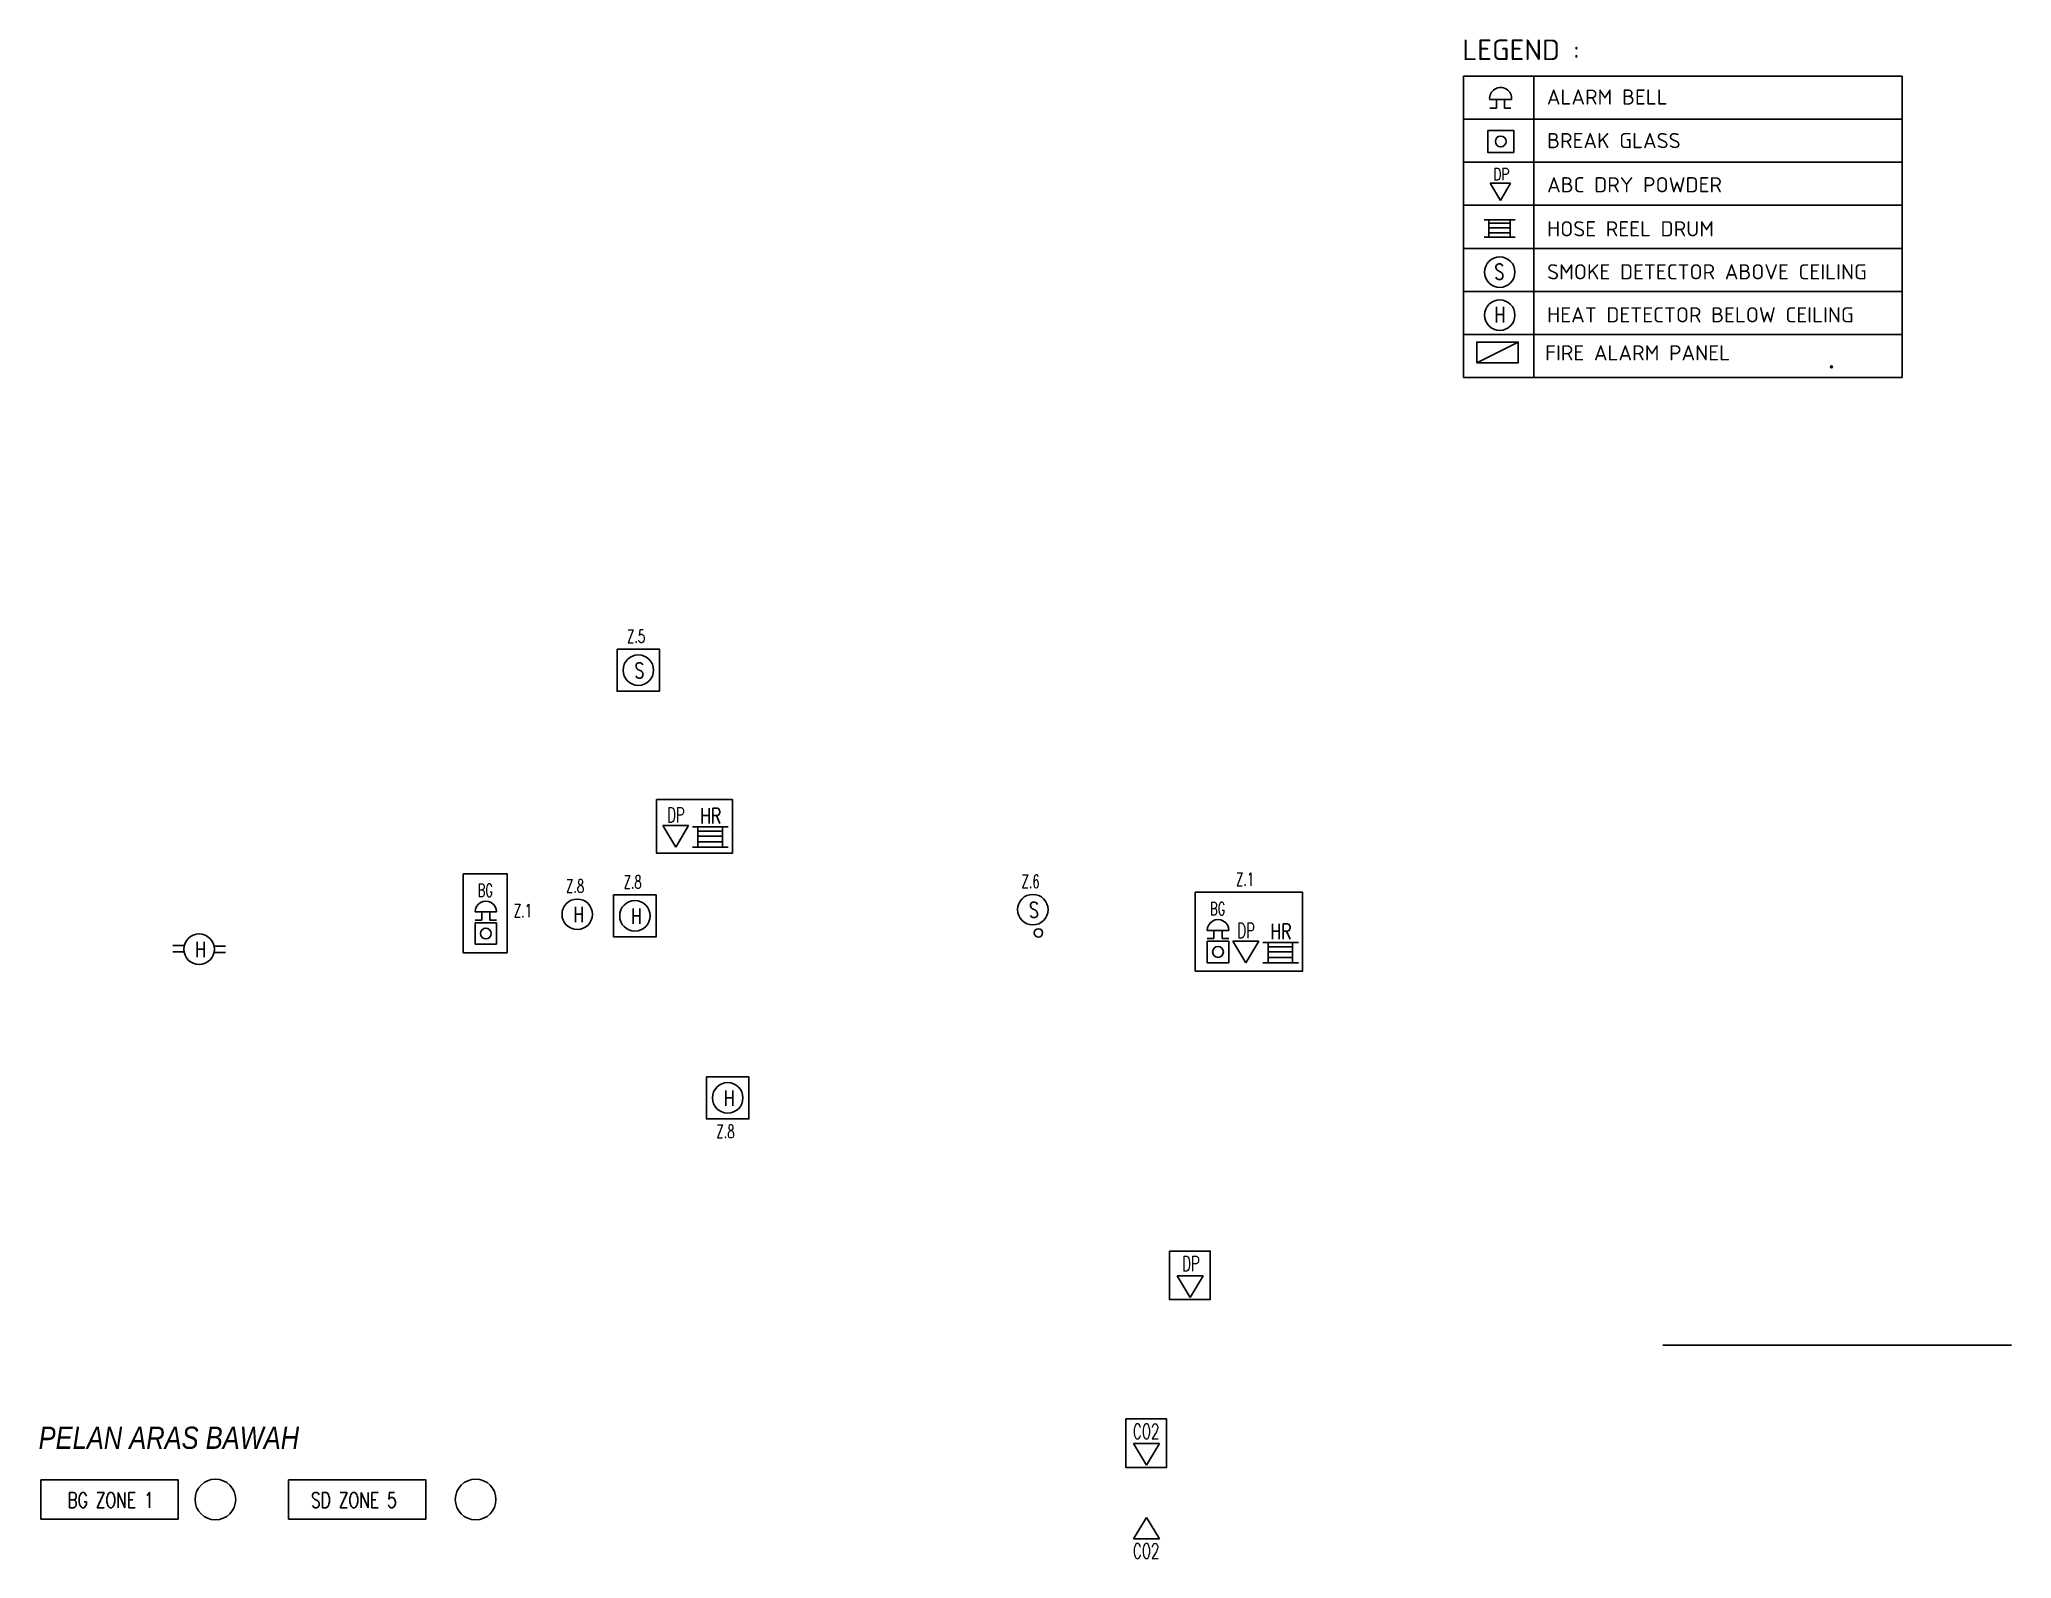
# Model space of a CAD drawing. Extents: x -3977 to 6343, y -1567 to 1206.
# Drawn here: x -2270.8 to -1979.9, y -1424 to -1199.9 of the extents above; entities that cross this region are included whole.
import ezdxf
from ezdxf.enums import TextEntityAlignment as Align

# ---------------------------------------------------------------- set-up
doc = ezdxf.new("R2010")
doc.units = 0
doc.layers.get('0').update_dxf_attribs({"linetype": 'CONTINUOUS'})
for name, color, linetype in [('BUILD', 8, 'CONTINUOUS'), ('EXIST_ROAD', 6, 'CONTINUOUS'), ('FAPOINT', 1, 'CONTINUOUS'), ('FF_BACKGROUND', 8, 'CONTINUOUS'), ('FF_GRID_LINE', 8, 'CONTINUOUS'), ('FIRE', 160, 'CONTINUOUS'), ('MIMIC_SIZE', 7, 'CONTINUOUS'), ('NAMA_TEMPAT', 6, 'CONTINUOUS'), ('TEXT', 8, 'CONTINUOUS')]:
    doc.layers.add(name, color=color, linetype=linetype)
doc.styles.add('ARIAL_NARROW_ITALIC', font='ARIALNI.TTF')
doc.styles.add('BADAI', font='romans.shx', dxfattribs={"width": 0.65})
doc.styles.add('ISOC', font='isocpeur.ttf')
doc.styles.add('PLOT02__REVB$0$NARROW', font='SIMPLEX', dxfattribs={"width": 0.75})
doc.styles.add('TEXT', font='romans.shx', dxfattribs={"width": 0.8})

msp = doc.modelspace()

# ---------------------------------------------------------------- texts
at = {"color": 1, "linetype": 'BYBLOCK', "style": 'PLOT02__REVB$0$NARROW', "width": 0.75}
for s, height, p in [('DP', 1.7647, (-2056.291, -1220.653, 24608.338)), ('S', 2.255, (-2182.979, -1294.126, 10079.325)), ('HR', 2.2387, (-2173.279, -1315.562, 0.077)), ('H', 2.255, (-2191.986, -1330.139, 7592.521)), ('H', 2.255, (-2183.48, -1330.37, 10079.325)), ('S', 2.255, (-2124.785, -1329.452)), ('HR', 2.2387, (-2089.165, -1332.622, 0.077)), ('H', 2.255, (-2247.767, -1335.298, 7592.521)), ('H', 2.255, (-2169.794, -1357.226, 10079.325))]:
    msp.add_text(s, height=height, dxfattribs=at).set_placement(p)
at = {"color": 7, "style": 'PLOT02__REVB$0$NARROW', "width": 0.75}
for s, p in [('BG ZONE 1', (-2266.634, -1416.512)), ('SD ZONE 5', (-2230.713, -1416.512))]:
    msp.add_text(s, height=2.2387, dxfattribs=at).set_placement(p)
at = {"layer": 'BUILD', "color": 0, "linetype": 'BYBLOCK', "style": 'ARIAL_NARROW_ITALIC'}
msp.add_text('PELAN ARAS BAWAH', height=3.28125, dxfattribs=at).set_placement((-2270.88, -1407.835))
at = {"layer": 'EXIST_ROAD', "color": 7, "linetype": 'BYBLOCK', "style": 'ISOC'}
msp.add_text('LEGEND :', height=3.0462, dxfattribs=at).set_placement((-2052.212, -1202.961), align=Align.CENTER)
for s, p in [('ALARM BELL', (-2048.4, -1209.518, -0.035)), ('BREAK GLASS', (-2048.365, -1215.947)), ('ABC DRY POWDER', (-2048.364, -1222.46, 0)), ('HOSE REEL DRUM', (-2048.364, -1228.958, 0.128)), ('SMOKE DETECTOR ABOVE CEILING', (-2048.364, -1235.303, -0.639)), ('HEAT DETECTOR BELOW CEILING', (-2048.362, -1241.648, -0.767)), ('FIRE ALARM PANEL', (-2048.663, -1247.253, 1.247))]:
    msp.add_text(s, height=2.2362, dxfattribs=at).set_placement(p)
at = {"layer": 'FIRE', "color": 1, "linetype": 'BYBLOCK', "style": 'TEXT', "width": 0.75}
for s, p in [('S', (-2056.134, -1235.313, 5.665)), ('H', (-2056.133, -1241.658, 5.537))]:
    msp.add_text(s, height=2.286, dxfattribs=at).set_placement(p)
at = {"layer": 'TEXT', "color": 1, "style": 'BADAI', "width": 0.65}
for s, height, p in [('Z.5', 1.9203, (-2184.091, -1288.917, -2486.804)), ('DP', 2.2157, (-2178.184, -1315.41)), ('Z.8', 1.9203, (-2184.592, -1325.161, -2486.804)), ('Z.6', 1.9203, (-2125.886, -1325.092, -10079.325)), ('Z.1', 1.9203, (-2094.258, -1324.756, -16734.629)), ('BG', 1.9203, (-2206.099, -1326.386)), ('Z.8', 1.9203, (-2193.088, -1325.779, -2486.804)), ('Z.1', 1.9203, (-2200.78, -1329.411)), ('BG', 1.9203, (-2098.092, -1329.102)), ('DP', 2.2157, (-2094.07, -1332.47)), ('Z.8', 1.9203, (-2170.906, -1361.973, -2486.804)), ('DP', 2.2157, (-2102.202, -1381.617)), ('CO2', 2.2157, (-2109.451, -1406.375)), ('CO2', 2.2157, (-2109.451, -1424.019))]:
    msp.add_text(s, height=height, dxfattribs=at).set_placement(p)

# ---------------------------------------------------------------- linework, layer by layer
at = {"color": 7, "linetype": 'BYBLOCK'}
for p, q in [((-1996, -1205.342), (-2060.71, -1205.342)), ((-2060.71, -1205.342), (-2060.705, -1249.76, -0.895)), ((-1995.998, -1249.76, -0.179), (-1996, -1205.342, -0.013))]:
    msp.add_line(p, q, dxfattribs=at)
at = {"linetype": 'BYBLOCK'}
for p, q in [((-2050.344, -1205.342, -0.128), (-2050.336, -1249.76, -0.646)), ((-2060.71, -1211.688, -0.128), (-1996, -1211.688, -0.004)), ((-2060.71, -1218.033, -0.256), (-1996, -1218.033, -0.009)), ((-2060.71, -1224.378, -0.384), (-1996, -1224.378, -0.014)), ((-2060.71, -1230.724, -0.512), (-1995.998, -1230.724, -0.012)), ((-2060.71, -1237.069, -0.639), (-1996, -1237.069, -0.025)), ((-2060.71, -1243.415, -0.767), (-1996, -1243.415, -0.032)), ((-2060.71, -1249.76, -0.895), (-1996, -1249.76, -0.032)), ((-2031.284, -1392.513, -0.399), (-1979.85, -1392.513, 0.287))]:
    msp.add_line(p, q, dxfattribs=at)
at = {"color": 1, "linetype": 'BYBLOCK'}
msp.add_line((-2058.749, -1247.605, 1.332), (-2052.624, -1244.555, 1.332), dxfattribs=at)
msp.add_line((-2058.749, -1247.605, 1.332), (-2052.624, -1244.555, 1.332), dxfattribs=at)
at = {"color": 1}
for p, q in [((-2178.817, -1315.878), (-2174.999, -1315.868)), ((-2176.911, -1319.054), (-2178.817, -1315.878)), ((-2174.999, -1315.868), (-2176.911, -1319.054)), ((-2203.321, -1328.63), (-2206.502, -1328.626)), ((-2205.508, -1328.627), (-2205.509, -1329.82)), ((-2204.315, -1328.628), (-2204.316, -1329.822)), ((-2206.507, -1333.398), (-2206.504, -1330.217)), ((-2205.509, -1329.82), (-2206.504, -1329.819)), ((-2206.504, -1330.217), (-2203.323, -1330.22)), ((-2203.322, -1329.823), (-2204.316, -1329.822)), ((-2203.323, -1330.22), (-2203.326, -1333.402)), ((-2095.314, -1331.346), (-2098.495, -1331.342)), ((-2097.501, -1331.343), (-2097.502, -1332.536)), ((-2096.308, -1331.345), (-2096.309, -1332.538)), ((-2098.5, -1336.115), (-2098.497, -1332.933)), ((-2097.502, -1332.536), (-2098.497, -1332.535)), ((-2098.497, -1332.933), (-2095.315, -1332.936)), ((-2095.315, -1332.539), (-2096.309, -1332.538)), ((-2095.315, -1332.936), (-2095.319, -1336.118)), ((-2094.703, -1332.938), (-2090.885, -1332.928)), ((-2092.797, -1336.115), (-2094.703, -1332.938)), ((-2090.885, -1332.928), (-2092.797, -1336.115)), ((-2102.921, -1382.307), (-2099.104, -1382.296)), ((-2101.016, -1385.483), (-2102.921, -1382.307)), ((-2099.104, -1382.296), (-2101.016, -1385.483)), ((-2109.374, -1407.064), (-2105.556, -1407.054)), ((-2107.468, -1410.241), (-2109.374, -1407.064)), ((-2105.556, -1407.054), (-2107.468, -1410.241)), ((-2107.468, -1417.938), (-2109.374, -1421.114)), ((-2105.556, -1421.124), (-2107.468, -1417.938)), ((-2109.374, -1421.114), (-2105.556, -1421.124))]:
    msp.add_line(p, q, dxfattribs=at)
for points in [[(-2185.563, -1289.857), (-2179.299, -1289.857), (-2179.299, -1296.059), (-2185.563, -1296.059)], [(-2179.731, -1312.034), (-2168.548, -1312.034), (-2168.548, -1319.955), (-2179.731, -1319.955)], [(-2208.262, -1322.997), (-2201.788, -1322.997), (-2201.788, -1334.638), (-2208.262, -1334.638)], [(-2186.064, -1326.101), (-2179.8, -1326.101), (-2179.8, -1332.303), (-2186.064, -1332.303)], [(-2100.255, -1325.714), (-2084.434, -1325.714), (-2084.434, -1337.354), (-2100.255, -1337.354)], [(-2172.378, -1352.957), (-2166.114, -1352.957), (-2166.114, -1359.159), (-2172.378, -1359.159)]]:
    msp.add_lwpolyline(points, close=True, dxfattribs=at)
at = {"color": 7, "linetype": 'BYBLOCK'}
for points in [[(-2270.562, -1412.411), (-2250.312, -1412.411), (-2250.312, -1418.197), (-2270.562, -1418.197)], [(-2234.003, -1412.411), (-2213.753, -1412.411), (-2213.753, -1418.197), (-2234.003, -1418.197)]]:
    msp.add_lwpolyline(points, close=True, dxfattribs=at)
at = {"color": 1}
for centre, radius in [((-2055.35, -1234.235, -0.639), 2.243), ((-2055.35, -1240.581, -0.767), 2.243), ((-2204.915, -1331.809), 0.795), ((-2096.908, -1334.526), 0.795)]:
    msp.add_circle(centre, radius, dxfattribs=at)
at = {"color": 1, "linetype": 'BYBLOCK'}
for centre, radius in [((-2182.42, -1292.957, 2486.804), 2.25), ((-2124.226, -1328.282, -7592.521), 2.25), ((-2191.428, -1328.969), 2.25), ((-2182.921, -1329.201, 2486.804), 2.25), ((-2247.209, -1334.128), 2.25), ((-2123.409, -1331.727), 0.63), ((-2169.235, -1356.057, 2486.804), 2.25), ((-2244.807, -1415.304), 3), ((-2206.417, -1415.304), 3)]:
    msp.add_circle(centre, radius, dxfattribs=at)
at = {"color": 1}
for centre in [(-2204.912, -1328.628), (-2096.904, -1331.344)]:
    msp.add_arc(centre, 1.591, 359.93967, 179.93967, dxfattribs=at)
at = {"layer": 'FAPOINT', "color": 1, "linetype": 'BYBLOCK'}
for p, q in [((-2056.838, -1208.77), (-2053.599, -1208.77)), ((-2056.795, -1210.052), (-2055.825, -1210.052)), ((-2055.825, -1208.77), (-2055.825, -1210.052)), ((-2054.669, -1208.77), (-2054.669, -1210.052)), ((-2054.669, -1210.052), (-2053.699, -1210.052)), ((-2057.655, -1226.501, 2973.592), (-2053.083, -1226.501, 2973.592)), ((-2056.975, -1229.084, 2973.592), (-2056.975, -1226.501, 2973.592)), ((-2056.975, -1227.031, 2973.592), (-2053.822, -1227.031, 2973.592)), ((-2053.822, -1229.084, 2973.592), (-2053.822, -1226.501, 2973.592)), ((-2057.655, -1229.084, 2973.592), (-2053.083, -1229.084, 2973.592)), ((-2056.975, -1227.697, 2973.592), (-2053.822, -1227.697, 2973.592)), ((-2056.975, -1228.417, 2973.592), (-2053.822, -1228.417, 2973.592)), ((-2174.428, -1316.088), (-2169.17, -1316.088)), ((-2173.646, -1319.059), (-2173.646, -1316.088)), ((-2173.646, -1316.698), (-2170.021, -1316.698)), ((-2173.646, -1317.464), (-2170.021, -1317.464)), ((-2170.021, -1319.059), (-2170.021, -1316.088)), ((-2174.428, -1319.059), (-2169.17, -1319.059)), ((-2173.646, -1318.293), (-2170.021, -1318.293)), ((-2090.315, -1333.149), (-2085.057, -1333.149)), ((-2089.532, -1336.119), (-2089.532, -1333.149)), ((-2089.532, -1333.758), (-2085.907, -1333.758)), ((-2089.532, -1334.524), (-2085.907, -1334.524)), ((-2085.907, -1336.119), (-2085.907, -1333.149)), ((-2090.315, -1336.119), (-2085.057, -1336.119)), ((-2089.532, -1335.353), (-2085.907, -1335.353))]:
    msp.add_line(p, q, dxfattribs=at)
msp.add_lwpolyline([(-2057.109, -1213.337), (-2057.109, -1216.574), (-2053.284, -1216.574), (-2053.284, -1213.337)], close=True, dxfattribs=at)
msp.add_circle((-2055.197, -1214.956), 0.801, dxfattribs=at)
msp.add_arc((-2055.219, -1208.606), 1.619, 354.1719, 185.8281, dxfattribs=at)
at = {"layer": 'FF_BACKGROUND', "color": 8}
msp.add_circle((-2006.421, -1248.191), 0.145, dxfattribs=at)
at = {"layer": 'FF_GRID_LINE', "color": 1}
for p, q in [((-2203.326, -1333.402), (-2206.507, -1333.398)), ((-2095.319, -1336.118), (-2098.5, -1336.115))]:
    msp.add_line(p, q, dxfattribs=at)
at = {"layer": 'MIMIC_SIZE', "color": 1}
for p, q in [((-2251.086, -1334.502), (-2249.396, -1334.502)), ((-2251.084, -1333.591), (-2249.394, -1333.591)), ((-2245.006, -1334.588), (-2243.316, -1334.588)), ((-2245.004, -1333.678), (-2243.314, -1333.678))]:
    msp.add_line(p, q, dxfattribs=at)
for points in [[(-2104.055, -1378.659), (-2098.046, -1378.659), (-2098.046, -1385.823), (-2104.055, -1385.823)], [(-2110.507, -1403.416), (-2104.498, -1403.416), (-2104.498, -1410.581), (-2110.507, -1410.581)]]:
    msp.add_lwpolyline(points, close=True, dxfattribs=at)
at = {"layer": 'NAMA_TEMPAT', "color": 1, "linetype": 'BYBLOCK'}
for p, q in [((-2056.75, -1221.108, 24608.338), (-2055.25, -1223.646, 24608.338)), ((-2056.75, -1221.108, 24608.338), (-2053.75, -1221.108, 24608.338)), ((-2053.75, -1221.108, 24608.338), (-2055.25, -1223.646, 24608.338))]:
    msp.add_line(p, q, dxfattribs=at)
msp.add_lwpolyline([(-2058.749, -1247.605), (-2058.749, -1244.555), (-2052.624, -1244.555), (-2052.624, -1247.605)], close=True, dxfattribs=at)
msp.add_lwpolyline([(-2058.749, -1247.605), (-2058.749, -1244.555), (-2052.624, -1244.555), (-2052.624, -1247.605)], close=True, dxfattribs=at)

msp.set_redraw_order([(e.dxf.handle, doc.entitydb.next_handle()) for e in msp.query("TEXT MTEXT ATTDEF DIMENSION ARC_DIMENSION")])  # texts and dimensions are drawn at this point

doc.saveas('drawing.dxf')
